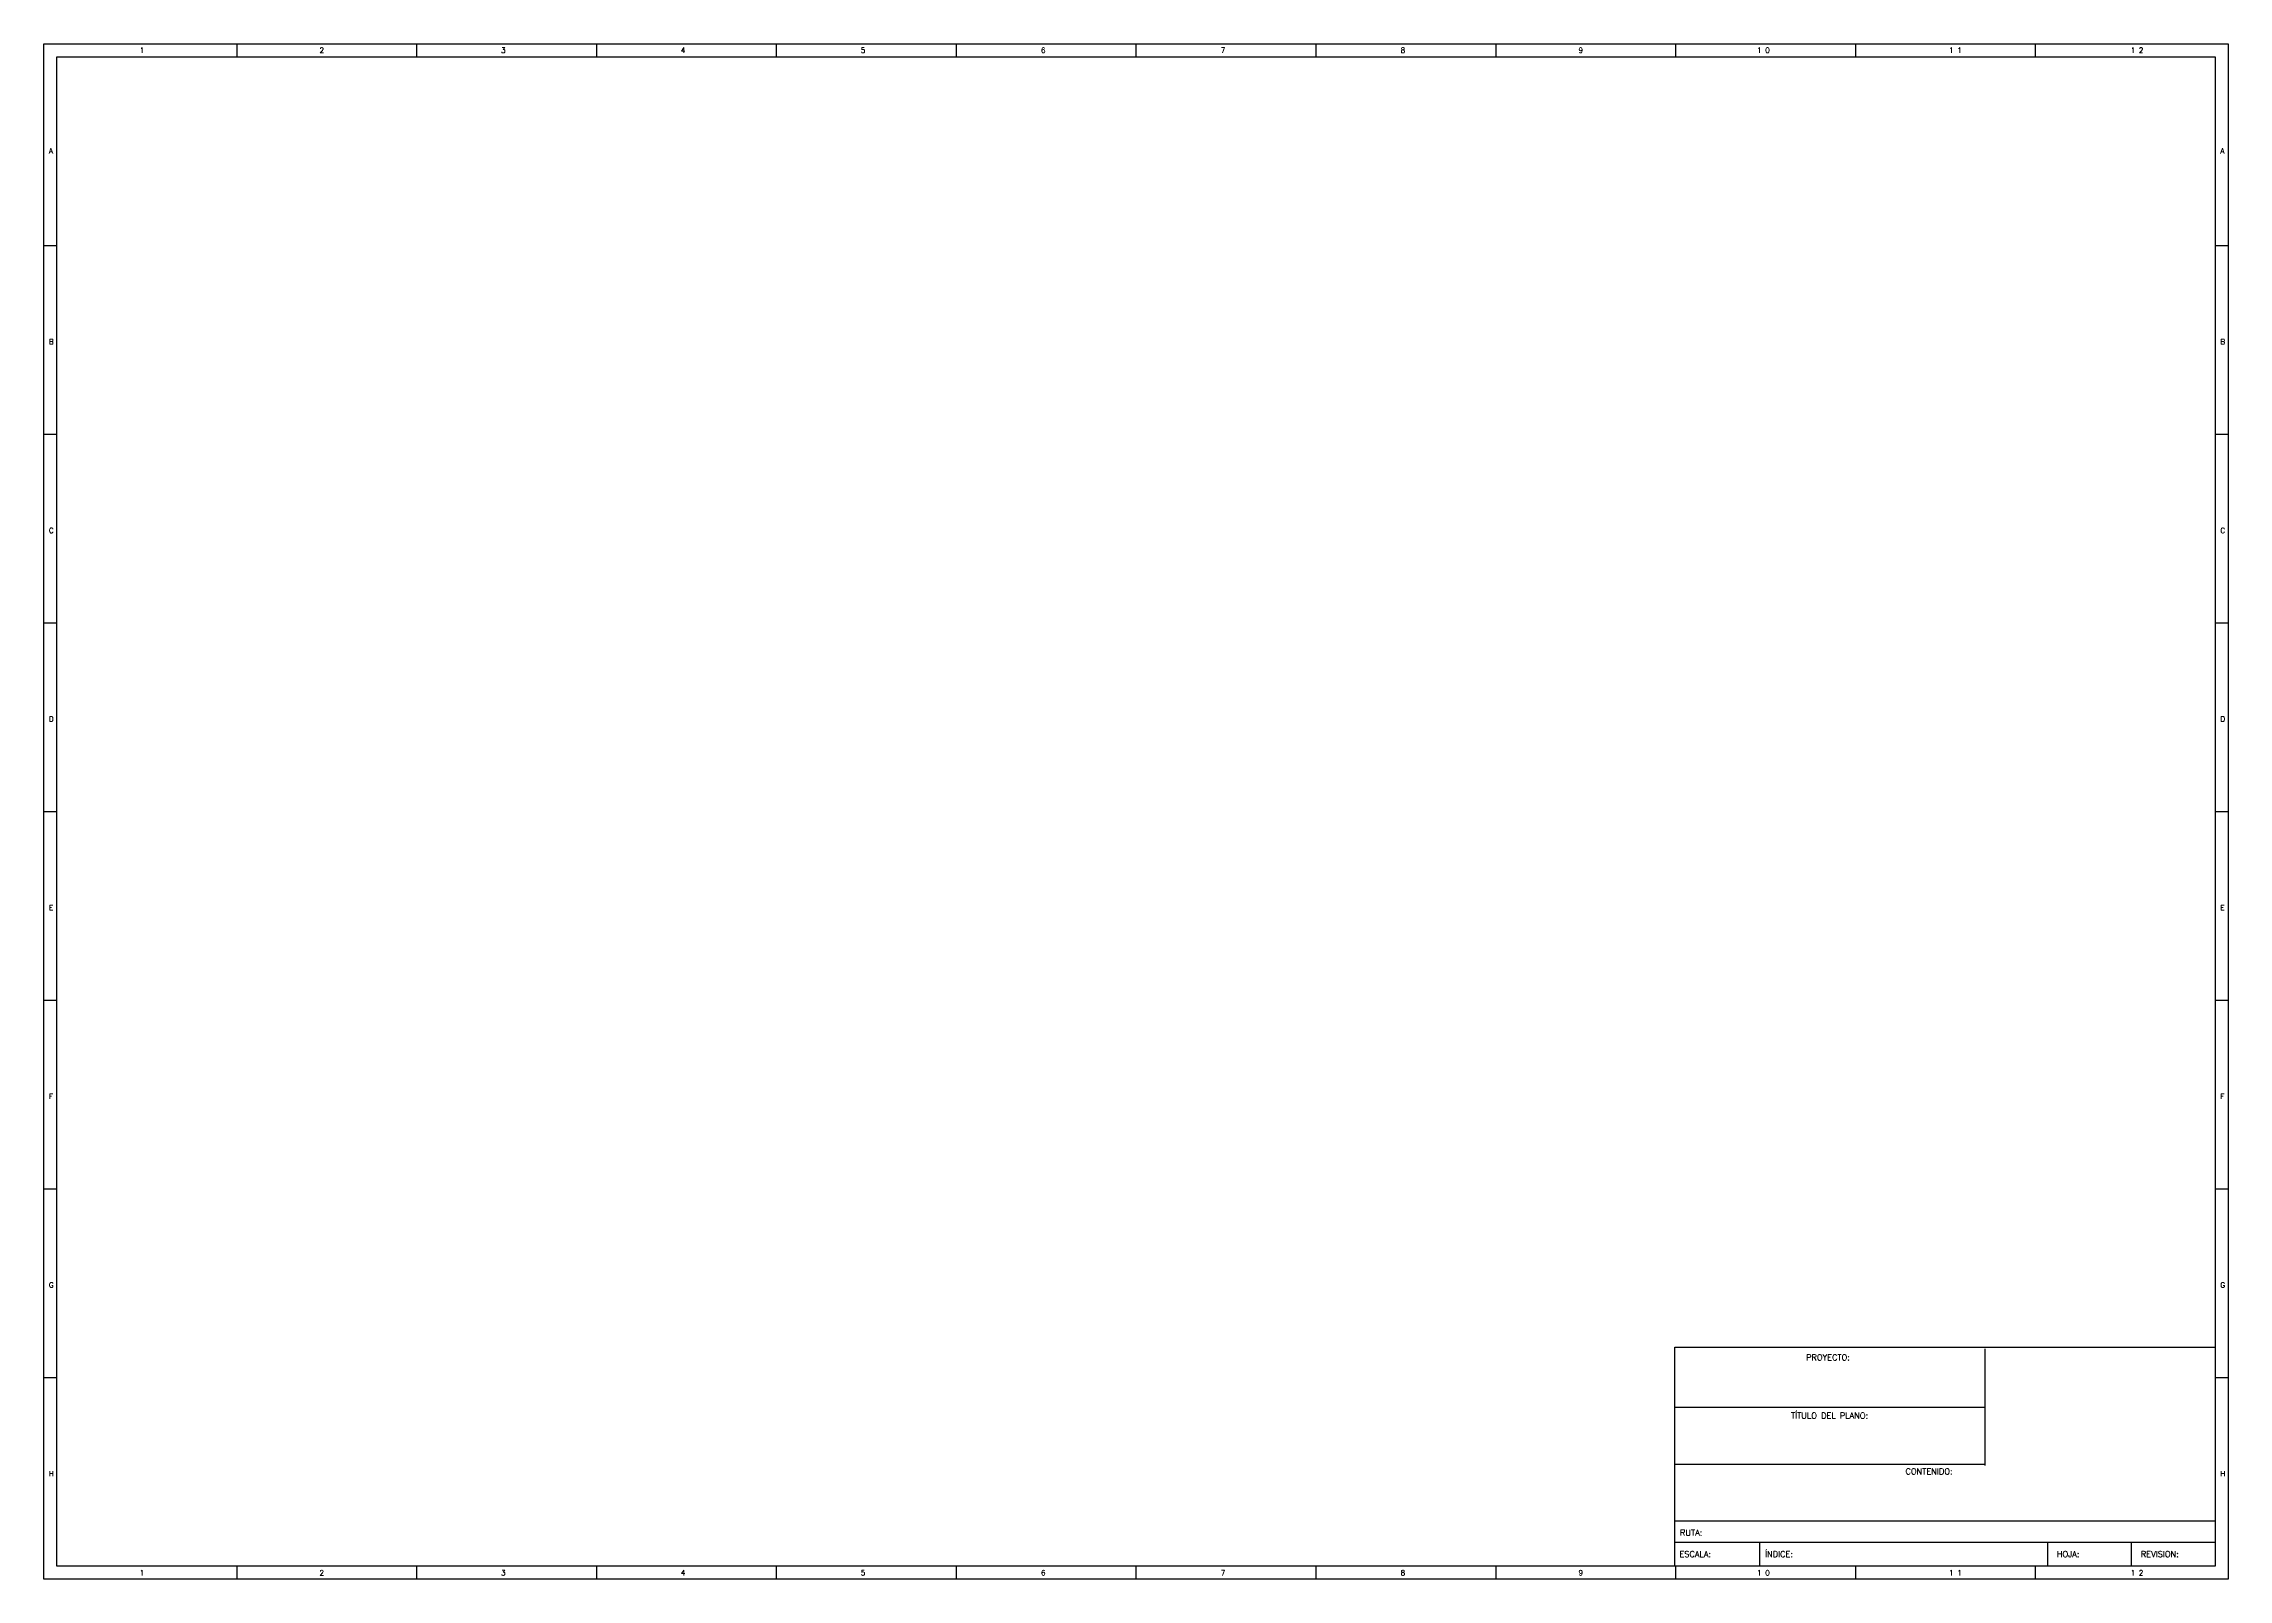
# Paper-space layout 'A3' of a CAD drawing. Header units: millimetres. Extents: x -3 to 408, y -16 to 273.
import ezdxf

# ---------------------------------------------------------------- set-up
doc = ezdxf.new("R2010")
doc.units = ezdxf.units.MM
for name, color, linetype in [('CAJETIN', 8, 'Continuous'), ('MARCOS', 7, 'Continuous'), ('TEXTOS', 7, 'Continuous')]:
    doc.layers.add(name, color=color, linetype=linetype)
doc.styles.add('PERSAN_TEXTO', font='arial.ttf')
doc.styles.add('PY', font='ROMANS.shx')

# ---------------------------------------------------------------- blocks, each defined once
blk = doc.blocks.new('MARCO_PERSAN_A3')
at = {"layer": 'MARCOS', "color": 18, "true_color": 0x000000}
for p, q in [((36.37, 289.31), (36.37, 286.83)), ((70.26, 289.31), (70.26, 286.83)), ((104.16, 289.31), (104.16, 286.83)), ((138.05, 289.31), (138.05, 286.83)), ((171.94, 289.31), (171.94, 286.83)), ((205.83, 289.31), (205.83, 286.83)), ((239.73, 289.31), (239.73, 286.83)), ((273.62, 289.31), (273.62, 286.83)), ((307.51, 289.31), (307.51, 286.83)), ((341.41, 289.31), (341.41, 286.83)), ((375.3, 289.31), (375.3, 286.83)), ((0, 251.29), (2.48, 251.29)), ((409.19, 251.29), (411.67, 251.29)), ((0, 215.74), (2.48, 215.74)), ((409.19, 215.74), (411.67, 215.74)), ((0, 180.2), (2.48, 180.2)), ((409.19, 180.2), (411.67, 180.2)), ((0, 144.65), (2.48, 144.65)), ((409.19, 144.65), (411.67, 144.65)), ((0, 109.11), (2.48, 109.11)), ((409.19, 109.11), (411.67, 109.11)), ((0, 73.57), (2.48, 73.57)), ((409.19, 73.57), (411.67, 73.57)), ((0, 38.02), (2.48, 38.02)), ((409.19, 38.02), (411.67, 38.02)), ((36.37, 2.48), (36.37, 0)), ((70.26, 2.48), (70.26, 0)), ((104.16, 2.48), (104.16, 0)), ((138.05, 2.48), (138.05, 0)), ((171.94, 2.48), (171.94, 0)), ((205.83, 2.48), (205.83, 0)), ((239.73, 2.48), (239.73, 0)), ((273.62, 2.48), (273.62, 0)), ((307.51, 2.48), (307.51, 0)), ((341.41, 2.48), (341.41, 0)), ((375.3, 2.48), (375.3, 0))]:
    blk.add_line(p, q, dxfattribs=at)
blk.add_lwpolyline([(0, 289.31), (411.67, 289.31), (411.67, 0), (0, 0)], close=True, dxfattribs=at)
at = {"layer": 'MARCOS', "color": 18, "linetype": 'Continuous', "true_color": 0x000000}
blk.add_lwpolyline([(2.48, 286.83), (409.19, 286.83), (409.19, 2.48), (2.48, 2.48)], close=True, dxfattribs=at)
at = {"layer": 'MARCOS', "color": 18, "true_color": 0x000000, "style": 'PY'}
for s, p in [('1', (18.09, 287.57)), ('2', (51.98, 287.57)), ('3', (86.19, 287.57)), ('4', (120.08, 287.57)), ('5', (153.98, 287.57)), ('6', (187.92, 287.57)), ('7', (221.81, 287.57)), ('8', (255.71, 287.57)), ('9', (289.23, 287.57)), ('1 0', (322.88, 287.57)), ('1 1', (359.07, 287.57)), ('1 2', (393.28, 287.57)), ('A', (0.99, 268.62)), ('A', (410.18, 268.62)), ('B', (0.99, 232.67)), ('B', (410.18, 232.67)), ('C', (0.99, 197.12)), ('C', (410.18, 197.12)), ('D', (0.99, 161.58)), ('D', (410.18, 161.58)), ('E', (0.99, 126.04)), ('E', (410.18, 126.04)), ('F', (0.99, 90.49)), ('F', (410.18, 90.49)), ('G', (0.99, 54.95)), ('G', (410.18, 54.95)), ('H', (0.99, 19.4)), ('H', (410.18, 19.4)), ('1', (18.09, 0.74)), ('2', (51.98, 0.74)), ('3', (86.19, 0.74)), ('4', (120.08, 0.74)), ('5', (153.98, 0.74)), ('6', (187.92, 0.74)), ('7', (221.81, 0.74)), ('8', (255.71, 0.74)), ('9', (289.23, 0.74)), ('1 0', (322.88, 0.74)), ('1 1', (359.07, 0.74)), ('1 2', (393.28, 0.74))]:
    blk.add_text(s, height=0.991, dxfattribs=at).set_placement(p)
blk = doc.blocks.new('CAJETIN_EDITABLE')
at = {"color": 8}
blk.add_line((-101.82, 0.19), (-101.82, 41.24), dxfattribs=at)
at = {"layer": 'CAJETIN', "linetype": 'Continuous'}
for p, q in [((-101.82, 41.24), (0.02, 41.24)), ((-101.77, 8.51), (-0.07, 8.51)), ((-101.68, 4.52), (0.02, 4.52)), ((-101.68, 4.52), (0.02, 4.52)), ((-85.86, 4.52), (-85.86, 0)), ((-85.86, 4.52), (-85.86, 0))]:
    blk.add_line(p, q, dxfattribs=at)
at = {"layer": 'CAJETIN', "color": 8, "linetype": 'Continuous'}
for p, q in [((-43.31, 18.93), (-43.31, 40.96)), ((-101.68, 29.94), (-43.31, 29.94)), ((-101.68, 19.21), (-43.31, 19.21))]:
    blk.add_line(p, q, dxfattribs=at)
at = {"layer": 'CAJETIN'}
for p, q in [((-31.62, 4.52), (-31.62, 0)), ((-31.62, 4.52), (-31.62, 0)), ((-15.8, 4.52), (-15.8, 0)), ((-15.8, 4.52), (-15.8, 0))]:
    blk.add_line(p, q, dxfattribs=at)
at = {"layer": 'CAJETIN', "style": 'PERSAN_TEXTO', "flags": 14}
for tag, p in [('PROYECTO', (-82.44, 33.88)), ('TITULO', (-77.4, 22.95)), ('CONTENIDO', (-63.96, 11.92)), ('RUTA', (-91.64, 5.22)), ('E/S', (-93.54, 1.01)), ('NUMERO_DE_PLANO', (-78.95, 1.01)), ('Nº_H', (-24.91, 1.41)), ('Nº', (-5.56, 1.24))]:
    blk.add_attdef(tag, p, '', height=2.5, dxfattribs=at)
at = {"layer": 'TEXTOS', "style": 'PY'}
for s, p in [('PROYECTO:', (-77.08, 38.76)), ('TÍTULO DEL PLANO:', (-79.93, 27.79)), ('CONTENIDO:', (-58.34, 17.28)), ('RUTA:', (-100.85, 5.74)), ('ESCALA:', (-100.96, 1.7)), ('ÍNDICE:', (-84.83, 1.7)), ('HOJA:', (-29.83, 1.7)), ('REVISION:', (-14.01, 1.7))]:
    blk.add_text(s, height=1.13, dxfattribs=at).set_placement(p)

psp = doc.layouts.new('A3')

# ---------------------------------------------------------------- block references
at = {"layer": 'CAJETIN'}
for name, p in [('MARCO_PERSAN_A3', (-3.36, -15.9)), ('CAJETIN_EDITABLE', (405.83, -13.42))]:
    psp.add_blockref(name, p, dxfattribs=at)

doc.saveas('drawing.dxf')
